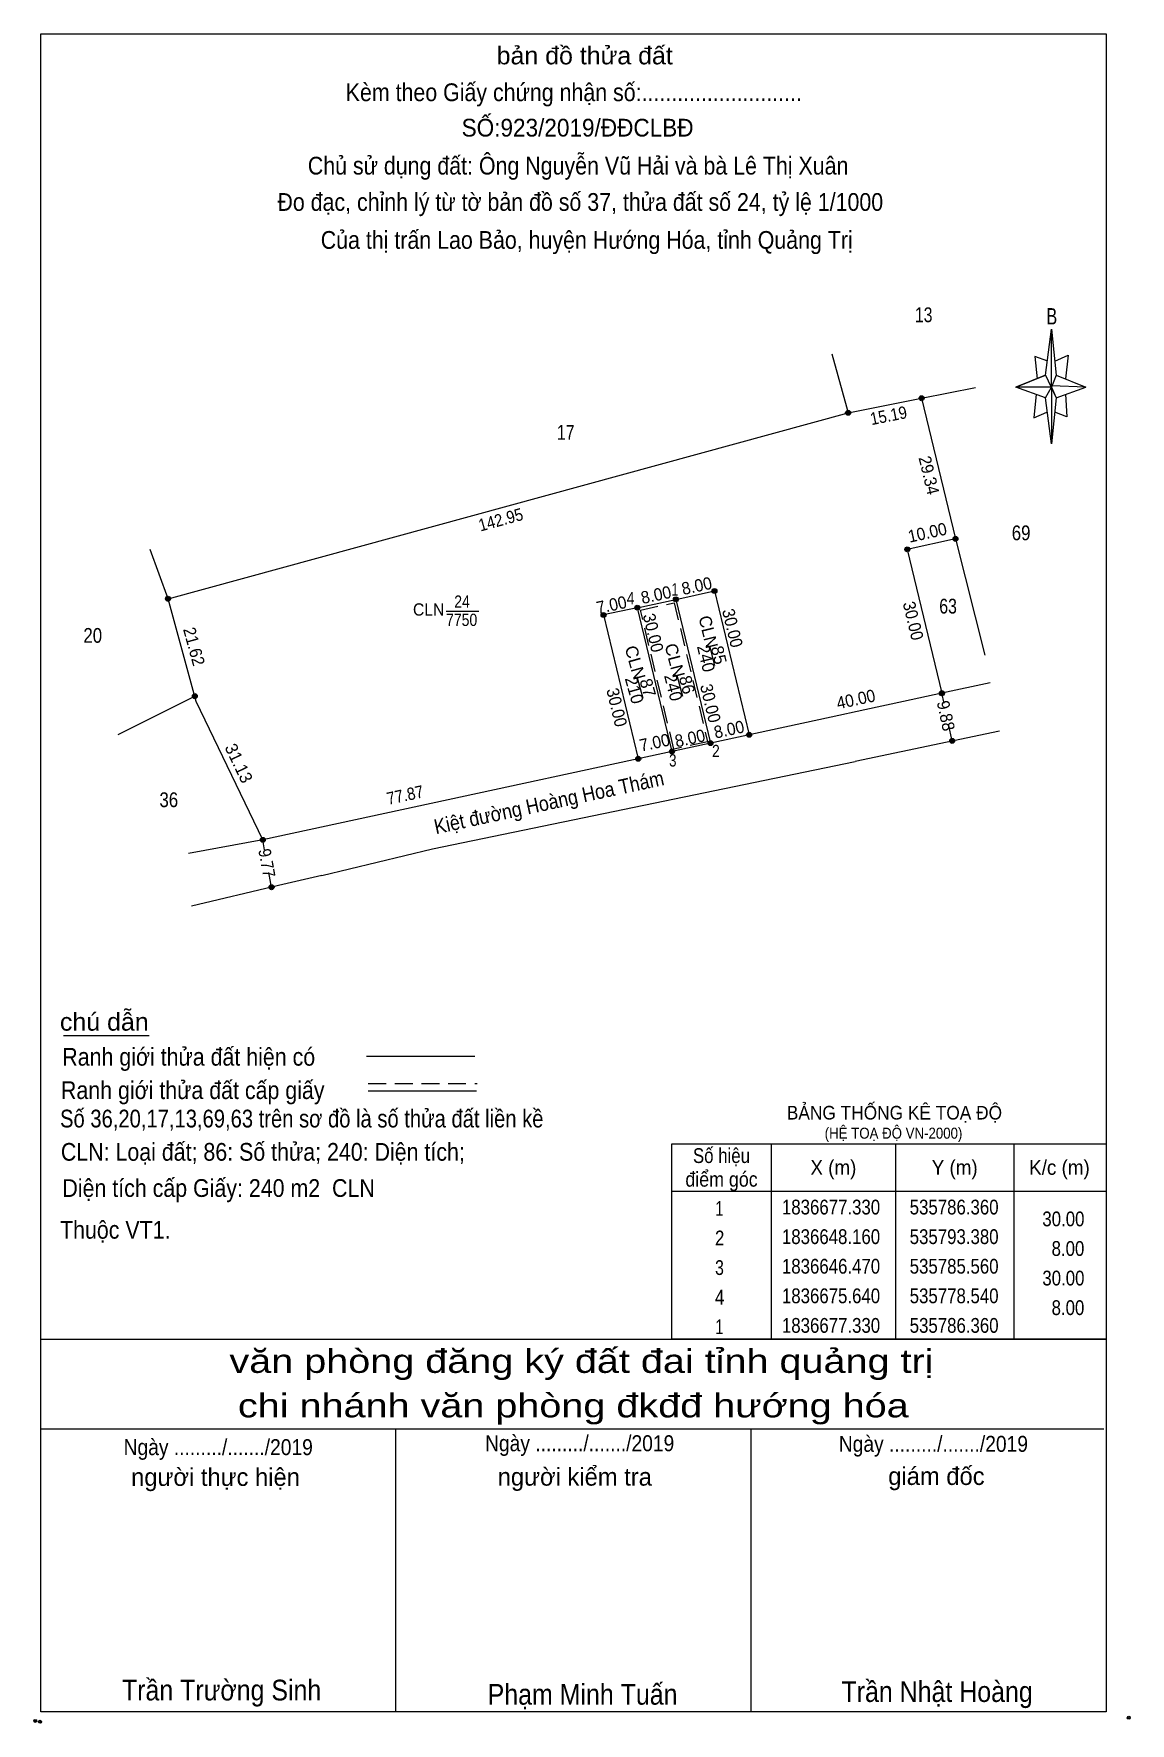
# Model space of a CAD drawing. Header units: metres. Extents: x 535253 to 536510, y 1836459 to 1837303.
# Drawn here: x 535698.8 to 535921, y 1836960.7 to 1837303.4 of the extents above; entities that cross this region are included whole.
import ezdxf
from ezdxf.enums import TextEntityAlignment as Align

# ---------------------------------------------------------------- set-up
doc = ezdxf.new("R2010")
doc.units = ezdxf.units.M
doc.header["$LTSCALE"] = 1.2
doc.header["$PDMODE"] = 32
doc.header["$PDSIZE"] = 0.6
doc.linetypes.add('MEDIUM_DASHED', pattern=[4.5, 3, -1.5])
for name, color, linetype, lineweight in [('1', 7, 'Continuous', 13), ('10', 7, 'Continuous', 13), ('12', 7, 'Continuous', 13), ('17', 7, 'Continuous', 13), ('2', 7, 'Continuous', 13), ('23', 7, 'Continuous', 13), ('5', 7, 'Continuous', 13), ('6', 7, 'Continuous', 13), ('63', 7, 'Continuous', 13)]:
    doc.layers.add(name, color=color, linetype=linetype, lineweight=lineweight)

msp = doc.modelspace()

# ---------------------------------------------------------------- texts
at = {"layer": '1', "width": 0.85}
msp.add_text('7750', height=2.5, dxfattribs=at).set_placement((535785.495, 1837183.25), align=Align.CENTER)
at = {"layer": '1'}
for s, height, width, p in [('BẢNG THỐNG KÊ TOẠ ĐỘ ', 2.76, 0.95, (535851.42, 1837083.16)), ('(HỆ TOẠ ĐỘ VN-2000)', 2.232, 0.9, (535859.1, 1837079.27))]:
    msp.add_text(s, height=height, dxfattribs=dict(at, width=width)).set_placement(p)
at = {"layer": '12'}
for s, width, p in [('13', 0.8, (535879.165, 1837244.87)), ('17', 0.8, (535806.595, 1837221.02)), ('69', 0.85, (535898.925, 1837200.64)), ('63', 0.8, (535884.115, 1837185.78)), ('20', 0.85, (535710.7, 1837179.84)), ('36', 0.85, (535726.12, 1837146.51))]:
    msp.add_text(s, height=3, dxfattribs=dict(at, width=width)).set_placement(p, align=Align.CENTER)
at = {"layer": '12', "width": 0.9}
msp.add_text('9.77', height=2.5, rotation=280.436, dxfattribs=at).set_placement((535744.783, 1837134.941), align=Align.CENTER)
at = {"layer": '2'}
for s, height, rotation, width, p in [('8.00', 2.5, 12.265, 0.95, (535833.424, 1837190.185)), ('30.00', 2.5, 283.527, 0.95, (535875.84, 1837184.017)), ('30.00', 2.5, 283.531, 0.95, (535823.13, 1837181.577)), ('30.00', 2.5, 283.527, 0.95, (535839.2, 1837182.547)), ('CLN', 2.5, 285.627, 1.05, (535819.483, 1837175.492)), ('CLN', 2.5, 284.606, 1.05, (535827.505, 1837175.965)), ('30.00', 2.5, 283.531, 0.95, (535815.74, 1837166.457)), ('30.00', 2.5, 283.531, 0.95, (535834.73, 1837167.297)), ('40.00', 2.5, 12.195, 0.95, (535865.686, 1837167.175)), ('9.88', 2.5, 282.151, 0.95, (535882.459, 1837164.783)), ('8.00', 2.5, 12.195, 0.95, (535839.976, 1837161.062)), ('7.00', 2.5, 12.129, 0.95, (535824.882, 1837158.397)), ('8.00', 2.5, 12.195, 0.95, (535832.046, 1837159.272)), ('Kiệt đường Hoàng Hoa Thám', 3, 12.184, 0.9, (535803.513, 1837146.019))]:
    msp.add_text(s, height=height, rotation=rotation, dxfattribs=dict(at, width=width)).set_placement(p, align=Align.CENTER)
for s, height, width, p in [('CLN', 2.5, 0.95, (535778.805, 1837185.35)), ('24', 2.5, 0.85, (535785.575, 1837186.95)), ('Số hiệu', 3, 0.85, (535838.175, 1837074.34)), ('X (m)', 3, 0.95, (535860.865, 1837071.94)), ('Y (m)', 3, 0.95, (535885.46, 1837071.94)), ('K/c (m)', 3, 0.95, (535906.7, 1837071.94)), ('điểm góc', 3, 0.9, (535838.18, 1837069.54)), ('1836677.330', 3, 0.85, (535860.385, 1837063.9)), ('535786.360', 3, 0.85, (535885.345, 1837063.9)), ('1836648.160', 3, 0.85, (535860.385, 1837057.9)), ('535793.380', 3, 0.85, (535885.345, 1837057.9)), ('1836646.470', 3, 0.85, (535860.385, 1837051.9)), ('535785.560', 3, 0.85, (535885.345, 1837051.9)), ('1836675.640', 3, 0.85, (535860.385, 1837045.9)), ('535778.540', 3, 0.85, (535885.345, 1837045.9)), ('1836677.330', 3, 0.85, (535860.385, 1837039.9)), ('535786.360', 3, 0.85, (535885.345, 1837039.9))]:
    msp.add_text(s, height=height, dxfattribs=dict(at, width=width)).set_placement(p, align=Align.CENTER)
for s, rotation, p in [('CLN', 283.643, (535834.293, 1837181.76)), ('240', 283.643, (535833.838, 1837176.4)), ('85', 283.643, (535836.434, 1837177.06)), ('210', 285.627, (535819.302, 1837169.917)), ('87', 285.627, (535822.04, 1837170.397)), ('240', 284.606, (535827.208, 1837170.49)), ('86', 284.606, (535829.981, 1837171.015))]:
    msp.add_text(s, height=2.5, rotation=rotation, dxfattribs=at).set_placement(p, align=Align.CENTER)
at = {"layer": '2', "width": 0.85}
for s, p in [('30.00', (535911.76, 1837061.5)), ('8.00', (535911.74, 1837055.5)), ('30.00', (535911.76, 1837049.5)), ('8.00', (535911.74, 1837043.5))]:
    msp.add_text(s, height=3, dxfattribs=at).set_placement(p, align=Align.RIGHT)
at = {"layer": '5'}
for s, height, width, p in [('bản đồ thửa đất', 3.6, 1.05, (535810.445, 1837297.16)), ('Kèm theo Giấy chứng nhận số:...........................', 3.6, 0.9, (535808.23, 1837289.7)), ('SỐ:923/2019/ĐĐCLBĐ', 3.6, 0.95, (535809, 1837282.52)), ('Chủ sử dụng đất: Ông Nguyễn Vũ Hải và bà Lê Thị Xuân', 3.6, 0.9, (535809.105, 1837274.82)), ('Đo đạc, chỉnh lý từ tờ bản đồ số 37, thửa đất số 24, tỷ lệ 1/1000 ', 3.6, 0.9, (535810.15, 1837267.45)), ('Của thị trấn Lao Bảo, huyện Hướng Hóa, tỉnh Quảng Trị', 3.6, 0.9, (535810.855, 1837259.75)), ('B', 3.306, 0.75, (535905.14, 1837244.41)), ('văn phòng đăng ký đất đai tỉnh quảng trị', 4.8, 1.25, (535809.785, 1837031.77)), ('chi nhánh văn phòng đkđđ hướng hóa', 4.8, 1.25, (535808.135, 1837022.75)), ('Ngày ........./......./2019', 3.24, 0.9, (535736.14, 1837015.09)), ('Ngày ........./......./2019', 3.24, 0.9, (535809.42, 1837015.88)), ('Ngày ........./......./2019', 3.24, 0.9, (535881.14, 1837015.76)), ('Trần Trường Sinh', 4.2, 0.9, (535736.83, 1836965.34)), ('Phạm Minh Tuấn', 4.2, 0.9, (535810.01, 1836964.48)), ('Trần Nhật Hoàng', 4.2, 0.9, (535881.89, 1836965.03))]:
    msp.add_text(s, height=height, dxfattribs=dict(at, width=width)).set_placement(p, align=Align.CENTER)
for s, p in [('người kiểm tra', (535808.435, 1837008.9)), ('giám đốc', (535881.75, 1837009.04)), ('người thực hiện', (535735.59, 1837008.85))]:
    msp.add_text(s, height=3.6, dxfattribs=at).set_placement(p, align=Align.CENTER)
at = {"layer": '6'}
for s, width, p in [('chú dẫn', 1.05, (535704.05, 1837101.18)), ('Ranh giới thửa đất hiện có ', 0.9, (535704.53, 1837094.08)), ('Ranh giới thửa đất cấp giấy', 0.9, (535704.26, 1837087.31)), ('Số 36,20,17,13,69,63 trên sơ đồ là số thửa đất liền kề', 0.85, (535704.07, 1837081.55)), ('CLN: Loại đất; 86: Số thửa; 240: Diện tích;', 0.9, (535704.24, 1837074.8)), ('Diện tích cấp Giấy: 240 m2  CLN', 0.9, (535704.55, 1837067.46)), ('Thuộc VT1.', 0.9, (535704.07, 1837058.99))]:
    msp.add_text(s, height=3.6, dxfattribs=dict(at, width=width)).set_placement(p)
at = {"layer": '63'}
for s, rotation, width, p in [('15.19', 11.273, 0.9, (535872.286, 1837224.715)), ('29.34', 283.544, 0.95, (535879.041, 1837213.518)), ('142.95', 15.291, 0.9, (535793.745, 1837203.611)), ('10.00', 12.355, 0.95, (535880.183, 1837200.985)), ('8.00', 12.195, 0.95, (535825.166, 1837188.352)), ('7.00', 12.129, 0.95, (535816.132, 1837186.317)), ('21.62', 285.399, 0.95, (535730.044, 1837178.772)), ('77.87', 12.186, 0.9, (535774.291, 1837147.754))]:
    msp.add_text(s, height=2.5, rotation=rotation, dxfattribs=dict(at, width=width)).set_placement(p, align=Align.CENTER)
for s, width, p in [(' 1', 0.75, (535829.42, 1837189.43)), (' 4', 0.85, (535820.55, 1837187.65)), (' 3', 0.8, (535829.05, 1837154.74)), (' 2', 0.85, (535837.83, 1837156.65))]:
    msp.add_text(s, height=2.5, dxfattribs=dict(at, width=width)).set_placement(p, align=Align.RIGHT)
msp.add_text('31.13', height=2.5, rotation=295.66, dxfattribs=at).set_placement((535739.193, 1837154.886), align=Align.CENTER)
for s, width, p in [(' 1', 0.75, (535837.33, 1837063.63)), (' 2', 0.85, (535837.33, 1837057.63)), (' 3', 0.8, (535837.325, 1837051.63)), (' 4', 0.85, (535837.33, 1837045.63)), (' 1', 0.75, (535837.33, 1837039.63))]:
    msp.add_text(s, height=3, dxfattribs=dict(at, width=width)).set_placement(p, align=Align.CENTER)

# ---------------------------------------------------------------- hatches: boundary and pattern name
at = {"layer": '12'}
for points in [[(535879.25, 1837229.45, 1), (535878.25, 1837229.45, 1)], [(535864.35, 1837226.48, 1), (535863.35, 1837226.48, 1)], [(535886.12, 1837200.93, 1), (535885.12, 1837200.93, 1)], [(535876.35, 1837198.79, 1), (535875.35, 1837198.79, 1)], [(535726.46, 1837188.78, 1), (535725.46, 1837188.78, 1)], [(535837.25, 1837190.351, 1), (535836.25, 1837190.351, 1)], [(535731.9, 1837169.03, 1), (535730.9, 1837169.03, 1)], [(535883.37, 1837169.61, 1), (535882.37, 1837169.61, 1)], [(535844.27, 1837161.171, 1), (535843.27, 1837161.171, 1)], [(535885.45, 1837159.95, 1), (535884.45, 1837159.95, 1)], [(535745.68, 1837139.88, 1), (535744.68, 1837139.88, 1)], [(535747.45, 1837130.27, 1), (535746.45, 1837130.27, 1)]]:
    msp.add_hatch(color=256, dxfattribs=at).paths.add_polyline_path(points)
at = {"layer": '2'}
for points in [[(535829.43, 1837188.651, 1), (535828.43, 1837188.651, 1)], [(535814.77, 1837185.491, 1), (535813.77, 1837185.491, 1)], [(535821.61, 1837186.961, 1), (535820.61, 1837186.961, 1)], [(535828.63, 1837157.791, 1), (535827.63, 1837157.791, 1)], [(535836.45, 1837159.481, 1), (535835.45, 1837159.481, 1)], [(535821.79, 1837156.321, 1), (535820.79, 1837156.321, 1)]]:
    msp.add_hatch(color=256, dxfattribs=at).paths.add_polyline_path(points)

# ---------------------------------------------------------------- linework, layer by layer
at = {"layer": '10'}
for p, q in [((535885.62, 1837200.93), (535891.57, 1837177.32)), ((535836.75, 1837190.35), (535843.77, 1837161.17))]:
    msp.add_line(p, q, dxfattribs=at)
for points in [[(535745.18, 1837139.88), (535731.7, 1837167.94), (535725.96, 1837188.78), (535863.85, 1837226.48), (535878.75, 1837229.45)], [(535878.75, 1837229.45), (535885.62, 1837200.93), (535875.85, 1837198.79), (535882.87, 1837169.61)], [(535882.87, 1837169.61), (535875.05, 1837167.92), (535867.23, 1837166.23)], [(535867.23, 1837166.24), (535860.39, 1837164.76), (535745.18, 1837139.88)]]:
    msp.add_lwpolyline(points, dxfattribs=at)
at = {"layer": '12'}
for p, q in [((535821.11, 1837186.96), (535828.93, 1837188.65)), ((535828.93, 1837188.65), (535836.75, 1837190.35)), ((535821.11, 1837186.96), (535814.27, 1837185.49)), ((535745.55, 1837137.85), (535745.18, 1837139.88)), ((535746.95, 1837130.27), (535746.4, 1837133.26))]:
    msp.add_line(p, q, dxfattribs=at)
at = {"layer": '12', "linetype": 'MEDIUM_DASHED'}
msp.add_lwpolyline([(535828.58, 1837187.98), (535835.36, 1837159.77), (535828.52, 1837158.29), (535821.74, 1837186.49)], close=True, dxfattribs=at)
at = {"layer": '12'}
for centre in [(535878.75, 1837229.45), (535863.85, 1837226.48), (535885.62, 1837200.93), (535875.85, 1837198.79), (535725.96, 1837188.78), (535836.75, 1837190.351), (535731.4, 1837169.03), (535882.87, 1837169.61), (535843.77, 1837161.171), (535884.95, 1837159.95), (535745.18, 1837139.88), (535746.95, 1837130.27)]:
    msp.add_circle(centre, 0.5, dxfattribs=at)
at = {"layer": '17'}
msp.add_line((535704.79, 1837100.2), (535722.17, 1837100.2), dxfattribs=at)
at = {"layer": '2'}
for p, q in [((535860.55, 1837238.42), (535863.85, 1837226.48)), ((535878.75, 1837229.45), (535889.67, 1837231.63)), ((535725.96, 1837188.78), (535722.35, 1837198.74)), ((535828.93, 1837188.65), (535835.95, 1837159.48)), ((535782.37, 1837186.27), (535788.99, 1837186.27)), ((535814.27, 1837185.49), (535821.29, 1837156.32)), ((535821.11, 1837186.96), (535828.13, 1837157.79)), ((535892.65, 1837171.72), (535882.87, 1837169.61)), ((535715.87, 1837161.22), (535731.4, 1837169.03)), ((535883.3, 1837167.6), (535882.87, 1837169.61)), ((535865.28, 1837155.81), (535894.53, 1837161.97)), ((535884.95, 1837159.95), (535884.22, 1837163.32)), ((535848.26, 1837078.24), (535848.26, 1837038.64)), ((535873.46, 1837078.24), (535873.46, 1837038.64)), ((535897.46, 1837078.24), (535897.46, 1837038.64)), ((535828.1, 1837068.64), (535916.18, 1837068.64))]:
    msp.add_line(p, q, dxfattribs=at)
for points in [[(535885.62, 1837200.93), (535875.85, 1837198.79), (535882.87, 1837169.61)], [(535757.13, 1837132.68), (535779.58, 1837138.07), (535865.29, 1837155.78)]]:
    msp.add_lwpolyline(points, dxfattribs=at)
msp.add_lwpolyline([(535828.1, 1837078.24), (535916.18, 1837078.24), (535916.18, 1837038.64), (535828.1, 1837038.64)], close=True, dxfattribs=at)
for centre in [(535828.93, 1837188.651), (535814.27, 1837185.491), (535821.11, 1837186.961), (535828.13, 1837157.791), (535835.95, 1837159.481), (535821.29, 1837156.321)]:
    msp.add_circle(centre, 0.5, dxfattribs=at)
at = {"layer": '23'}
for p, q in [((535745.18, 1837139.88), (535730.14, 1837137.1)), ((535748.37, 1837130.61), (535730.71, 1837126.44)), ((535757.13, 1837132.68), (535748.37, 1837130.61))]:
    msp.add_line(p, q, dxfattribs=at)
at = {"layer": '5'}
for p, q in [((535903.87, 1837234.09), (535905.07, 1837243.45)), ((535906.03, 1837234.09), (535912.03, 1837231.69)), ((535903.87, 1837229.53), (535897.87, 1837231.69)), ((535906.03, 1837229.53), (535905.07, 1837220.17)), ((535907.95, 1837230.25), (535908.19, 1837225.69)), ((535908.19, 1837225.69), (535905.79, 1837226.65)), ((535700.18, 1837038.64), (535916.18, 1837038.64)), ((535700.18, 1837020.4), (535915.7, 1837020.4)), ((535700.18, 1837020.4), (535915.7, 1837020.4)), ((535700.18, 1837020.4), (535915.7, 1837020.4)), ((535772.18, 1836963.04), (535772.18, 1837020.4)), ((535844.18, 1836963.04), (535844.18, 1837020.4))]:
    msp.add_line(p, q, dxfattribs=at)
for points in [[(535700.18, 1837303.36), (535916.18, 1837303.36), (535916.18, 1836963.04), (535700.18, 1836963.04)], [(535905.07, 1837243.45), (535906.03, 1837234.09), (535905.07, 1837231.69)], [(535905.07, 1837231.69), (535897.87, 1837231.69), (535903.87, 1837234.09), (535906.03, 1837229.53), (535912.03, 1837231.69), (535905.07, 1837231.93)], [(535905.07, 1837231.69), (535905.07, 1837220.17), (535903.87, 1837229.53)]]:
    msp.add_lwpolyline(points, close=True, dxfattribs=at)
for points in [[(535904.35, 1837236.97), (535901.71, 1837237.93), (535902.19, 1837233.37)], [(535905.79, 1837236.97), (535908.43, 1837238.17), (535907.95, 1837233.37)], [(535905.07, 1837231.69), (535903.87, 1837234.09), (535897.87, 1837231.69)], [(535901.95, 1837230.25), (535901.47, 1837225.45), (535904.11, 1837226.65)], [(535905.07, 1837231.69), (535906.03, 1837229.53), (535912.03, 1837231.69)], [(535916.18, 1836963.04), (535700.18, 1836963.04), (535700.18, 1837020.4)]]:
    msp.add_lwpolyline(points, dxfattribs=at)
for p in [(535699.05, 1836961.19), (535700.01, 1836961.02)]:
    msp.add_point(p, dxfattribs=at)
at = {"layer": '6'}
for p, q in [((535766.23, 1837096.02), (535788.17, 1837096.02)), ((535766.57, 1837088.99), (535788.5, 1837088.99))]:
    msp.add_line(p, q, dxfattribs=at)
at = {"layer": '6', "linetype": 'MEDIUM_DASHED'}
msp.add_line((535766.57, 1837090.48), (535788.65, 1837090.48), dxfattribs=at)
at = {"layer": '6'}
msp.add_point((535920.74, 1836961.84), dxfattribs=at)
at = {"layer": '63'}
for p, q in [((535835.82, 1837178.99), (535836.73, 1837175.24)), ((535821.02, 1837173.02), (535822.25, 1837168.63)), ((535829.14, 1837173.31), (535830.26, 1837168.99))]:
    msp.add_line(p, q, dxfattribs=at)

msp.set_redraw_order([(e.dxf.handle, doc.entitydb.next_handle()) for e in msp.query("TEXT MTEXT ATTDEF DIMENSION ARC_DIMENSION")])  # texts and dimensions are drawn at this point

doc.saveas('drawing.dxf')
